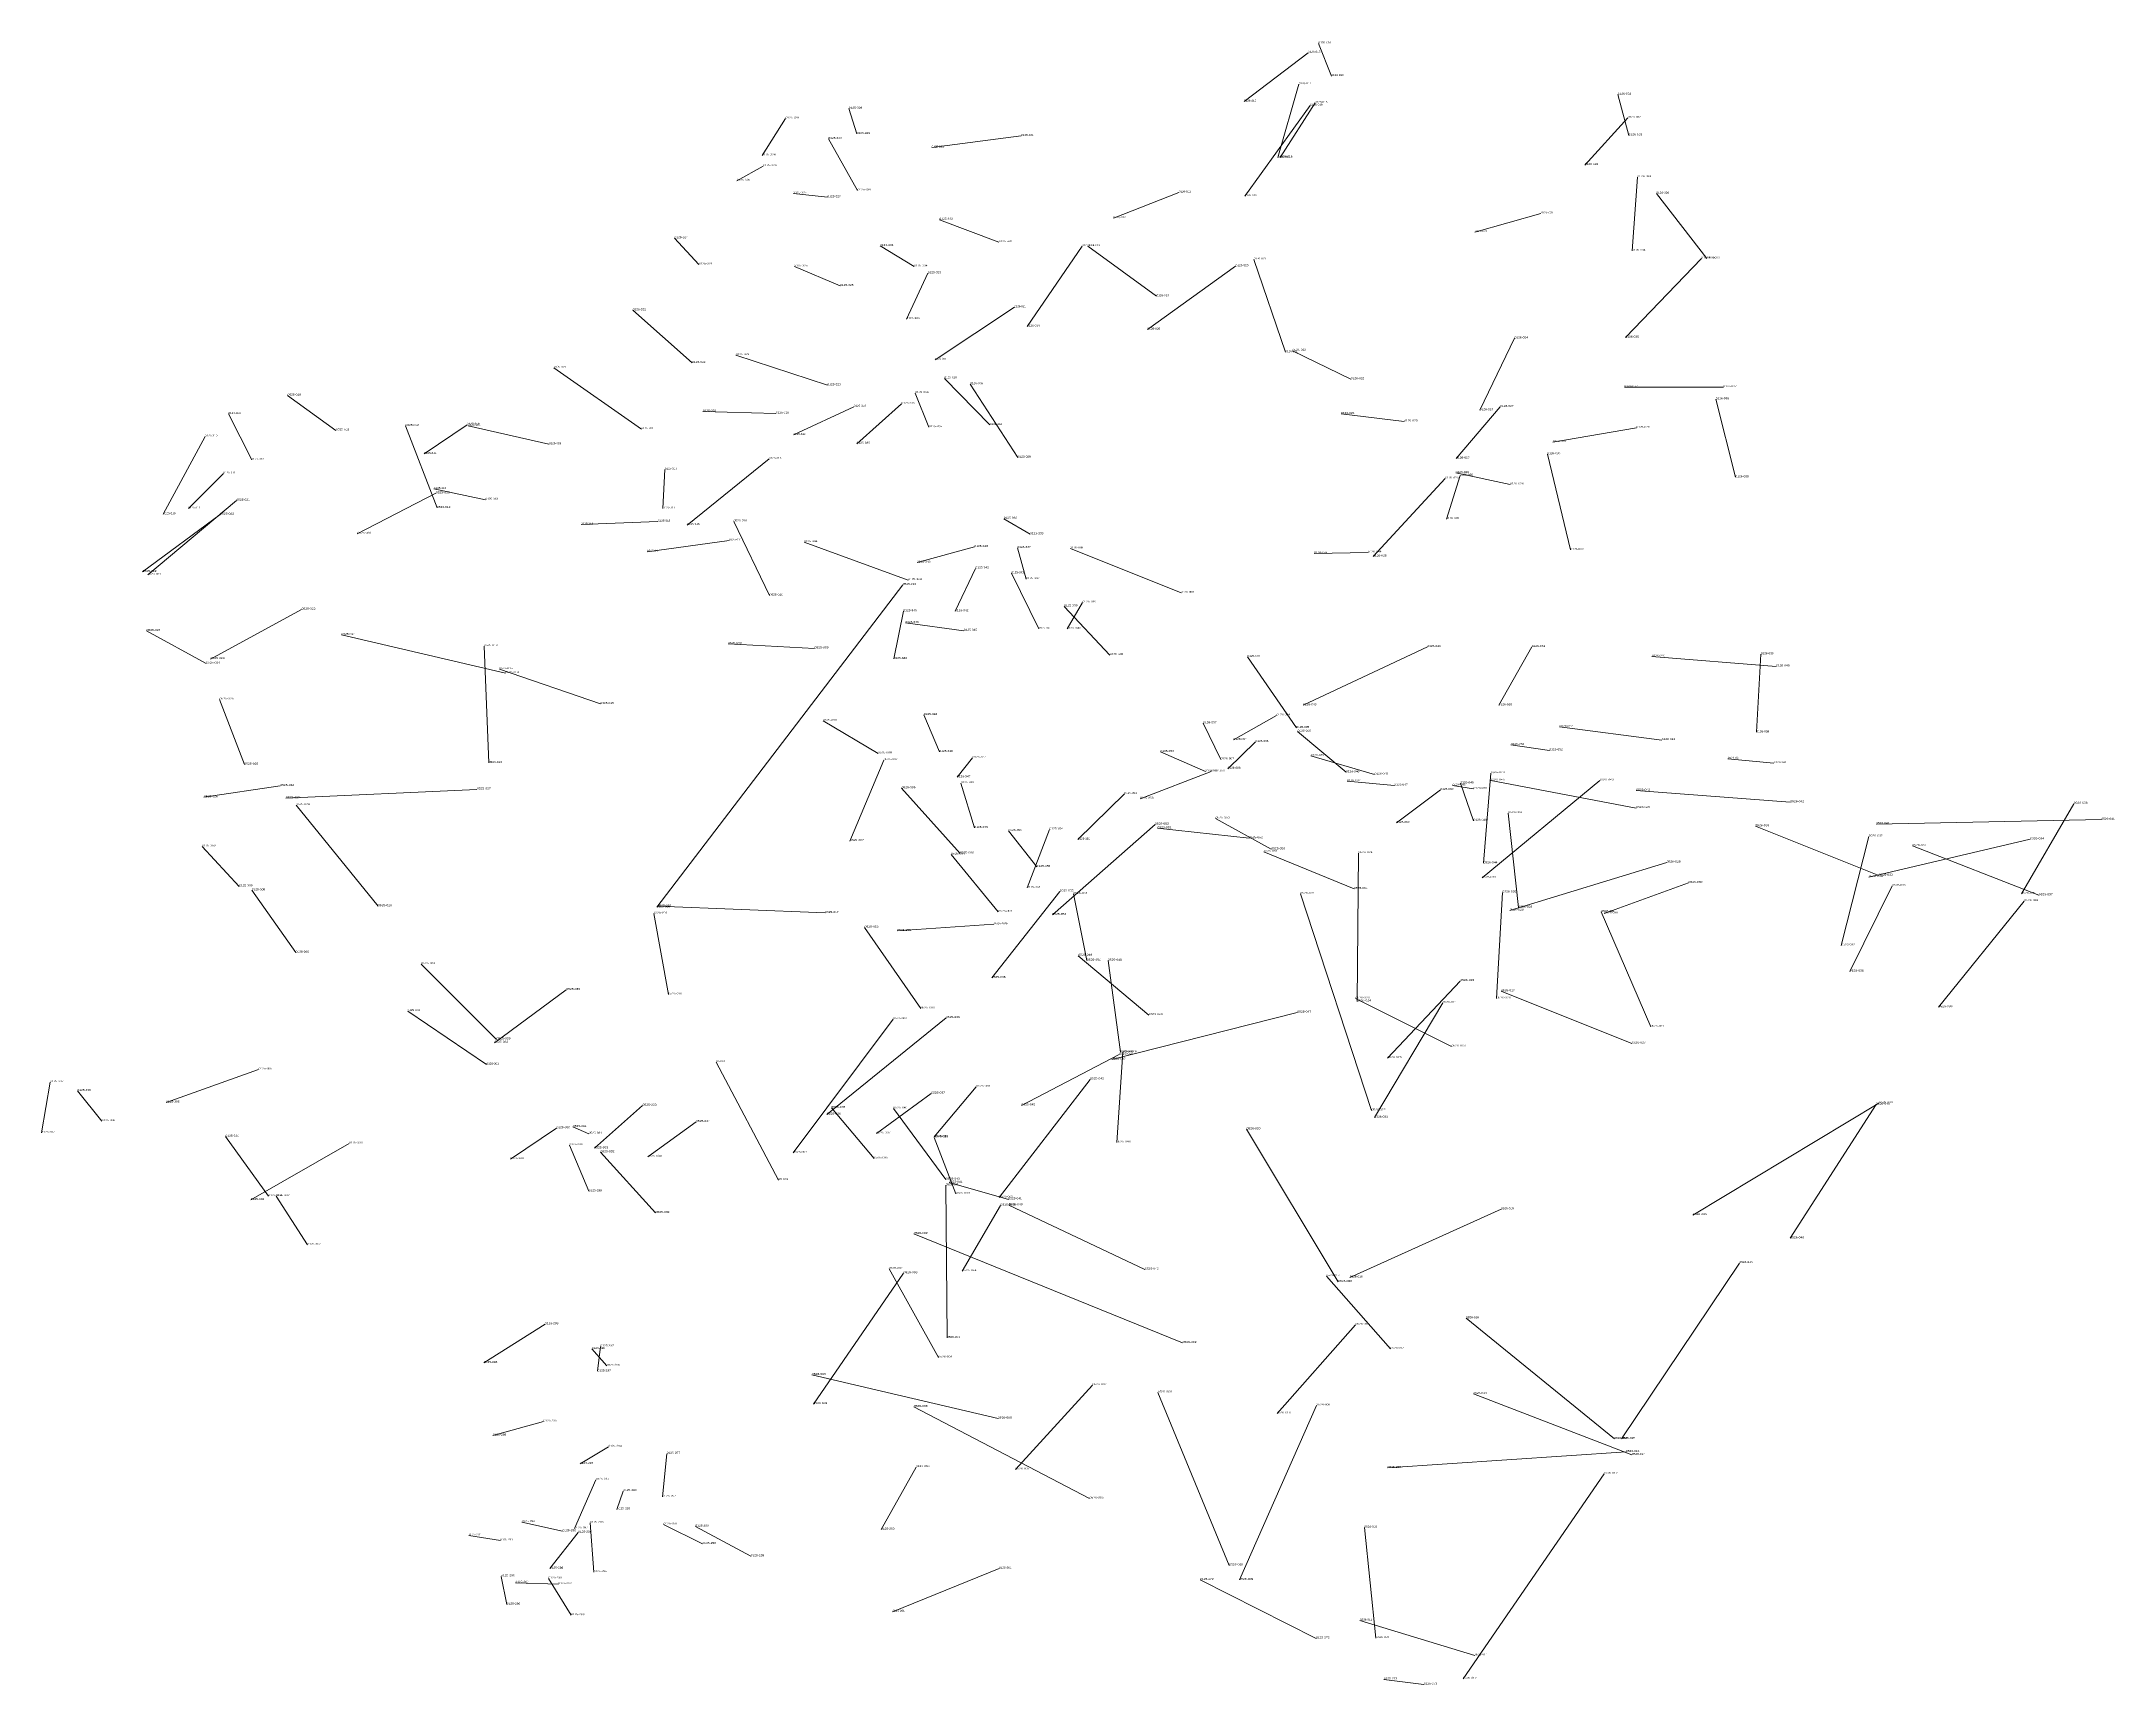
# Model space of a CAD drawing. Header units: metres. Extents: x 571156 to 607184, y 703608 to 727431.
# Drawn here: x 604987 to 607184, y 713934 to 715675 of the extents above; entities that cross this region are included whole.
import ezdxf

# ---------------------------------------------------------------- set-up
doc = ezdxf.new("R2010")
doc.units = ezdxf.units.M
doc.header["$LTSCALE"] = 0.8
doc.layers.add('60', color=7, linetype='Continuous', lineweight=13)
doc.layers.add('61', color=7, linetype='Continuous')

msp = doc.modelspace()

# ---------------------------------------------------------------- linework, layer by layer
at = {"layer": '60'}
for p, q in [((606329.6, 715662.97), (606261.69, 715611.11)), ((606340.71, 715672.85), (606354.29, 715638.27)), ((606319.72, 715629.63), (606297.49, 715551.84)), ((606337, 715609.88), (606299.96, 715551.84)), ((606669.49, 715575.4), (606657.84, 715618.5)), ((605751.15, 715554.13), (605775.92, 715593.34)), ((605851.26, 715576.83), (605843.01, 715603.67)), ((606262.41, 715510.99), (606331.92, 715606.86)), ((606622.89, 715543.94), (606668.32, 715594.04)), ((605821.33, 715571.67), (605852.3, 715516.97)), ((605930.73, 715562.38), (606025.69, 715574.77)), ((605752.18, 715542.77), (605724.32, 715527.29)), ((606678.81, 715531.13), (606672.99, 715453.07)), ((605784.18, 715513.87), (605820.3, 715509.75)), ((606123.4, 715487.64), (606192.54, 715514.8)), ((606752.21, 715444.91), (606698.62, 715513.65)), ((605938.99, 715486.01), (606001.95, 715462.27)), ((606576.29, 715492.68), (606506.38, 715472.87)), ((605684.07, 715438.53), (605658.26, 715466.4)), ((605912.16, 715436.47), (605876.03, 715458.14)), ((606090.06, 715458.01), (606032.03, 715372.81)), ((606096.23, 715458.01), (606169.08, 715404.91)), ((605785.21, 715436.47), (605833.72, 715415.83)), ((606252.82, 715436.69), (606159.35, 715369.58)), ((606272, 715443.88), (606305.55, 715345.61)), ((606746.38, 715444.91), (606665.99, 715361.03)), ((605926.61, 715429.24), (605903.9, 715380.73)), ((605676.84, 715334.29), (605613.89, 715390.02)), ((605934.49, 715337.62), (606018.45, 715393.18)), ((606313.24, 715347.18), (606375, 715316.96)), ((606511.65, 715284.11), (606548.44, 715360.32)), ((605623.17, 715264.11), (605530.29, 715329.13)), ((605723.29, 715342.55), (605820.3, 715310.55)), ((605913.19, 715302.3), (605927.64, 715266.17)), ((605944.36, 715317.87), (605992.52, 715268.48)), ((606022.15, 715233.9), (605971.53, 715311.69)), ((606769.68, 715308.6), (606664.83, 715308.6)), ((605210.34, 715231.6), (605185.57, 715280.11)), ((605299.43, 715262.76), (605248.24, 715299.66)), ((605765.6, 715280.62), (605688.2, 715282.69)), ((605784.18, 715257.92), (605848.17, 715287.85)), ((605898.74, 715290.94), (605851.26, 715248.63)), ((606431.5, 715272.29), (606364.49, 715280.17)), ((606486.58, 715232.87), (606533.18, 715287.63)), ((606761.53, 715295.78), (606782.5, 715213.06)), ((605406.59, 715180.6), (605373.25, 715267.52)), ((605393.02, 715237.79), (605438.43, 715268.75)), ((605439.46, 715267.72), (605525.13, 715248.11)), ((606589.1, 715250.35), (606677.65, 715265.49)), ((605116.42, 715173.8), (605160.8, 715256.37)), ((606583.28, 715237.53), (606607.74, 715136.17)), ((605180.41, 715217.15), (605143.26, 715179.99)), ((605645.88, 715179.99), (605647.94, 715221.28)), ((605671.68, 715162.45), (605758.38, 715232.63)), ((606490.65, 715214.81), (606476.09, 715168.79)), ((606485.99, 715217.72), (606543.66, 715205.49)), ((605405.4, 715196.08), (605322.06, 715153.22)), ((605403.34, 715200.64), (605458.04, 715189.28)), ((606474.86, 715211.85), (606398.65, 715129.07)), ((605094.65, 715112.74), (605176.8, 715173.46)), ((605194.06, 715188.34), (605100.01, 715109.76)), ((606034.98, 715152.64), (606007.11, 715169.16)), ((605640.72, 715166.06), (605559.18, 715162.97)), ((605759.01, 715087.73), (605720.91, 715166.32)), ((605716.15, 715146.07), (605629.23, 715134.17)), ((605905.96, 715104.14), (605795.53, 715144.39)), ((605976.15, 715139.23), (605915.25, 715122.71)), ((606021.56, 715138.2), (606030.85, 715105.17)), ((606077.71, 715137.6), (606195.01, 715090.68)), ((606393.08, 715133.4), (606335.99, 715132.24)), ((605977.18, 715116.52), (605955.5, 715071.11)), ((606044.26, 715052.53), (606015.37, 715111.36)), ((605639.36, 714757.34), (605900.1, 715099.05)), ((605166.68, 715020.46), (605263.12, 715072.85)), ((605900.8, 715071.11), (605890.48, 715020.54)), ((606071.1, 715076.27), (606119.61, 715024.67)), ((606090.71, 715080.4), (606074.19, 715052.53)), ((605161.92, 715015.7), (605098.81, 715050.23)), ((605479.22, 715005.58), (605305.39, 715046.06)), ((605902.87, 715058.72), (605964.79, 715050.47)), ((605456.6, 715034.16), (605461.36, 714910.33)), ((605806.64, 715031.78), (605714.96, 715036.54)), ((606317.25, 714947.45), (606265.39, 715022.77)), ((606324.34, 714971.46), (606455.99, 715033.21)), ((606531.72, 714971.46), (606566.67, 715033.21)), ((606825.61, 715012.67), (606693.96, 715023.16)), ((606809.3, 715025.49), (606804.64, 714942.77)), ((605472.67, 715009.75), (605579.82, 714972.84)), ((605176.2, 714977.6), (605202.4, 714908.55)), ((605873.91, 714920.45), (605815.57, 714954.98)), ((605938.99, 714921.97), (605922.48, 714961.19)), ((606236.99, 714914.11), (606218.47, 714952.39)), ((606296.26, 714960.72), (606250.57, 714934.79)), ((606244.4, 714904.24), (606274.03, 714932.63)), ((606318.52, 714943.5), (606369.78, 714900.39)), ((606544.54, 714929.52), (606585.31, 714923.69)), ((606704.44, 714934.61), (606596.09, 714948.6)), ((605879.86, 714913.31), (605844.14, 714827.58)), ((605974.08, 714915.78), (605957.57, 714895.14)), ((606220.75, 714901.33), (606173.27, 714921.97)), ((606332.5, 714917.87), (606400.07, 714898.06)), ((606774.35, 714914.81), (606823.28, 714910.15)), ((605240.5, 714885.92), (605159.54, 714874.02)), ((605898.91, 714883.54), (605960.82, 714814.49)), ((605961.7, 714888.95), (605976.15, 714841.47)), ((606226.94, 714901.33), (606151.6, 714872.43)), ((606421.04, 714886.41), (606370.94, 714891.07)), ((606482.79, 714886.41), (606504.93, 714882.92)), ((606490.94, 714888.74), (606504.93, 714849.13)), ((606638.75, 714891.82), (606513.98, 714788.61)), ((606523.23, 714899.52), (606515.53, 714804.02)), ((606523.23, 714891.82), (606677.26, 714862.55)), ((605246.45, 714872.83), (605448.86, 714882.35)), ((605257.17, 714865.68), (605344.08, 714758.53)), ((606085.55, 714829.09), (606135.09, 714877.59)), ((606469.97, 714881.75), (606423.37, 714846.8)), ((606840.54, 714868.71), (606677.26, 714881.04)), ((607085.46, 714771.67), (607140.92, 714867.17)), ((606031.88, 714778), (606055.62, 714839.92)), ((606167.39, 714845.02), (606058.61, 714749.34)), ((606170.02, 714841.09), (606267.01, 714830.6)), ((606290.6, 714818.81), (606231.62, 714851.57)), ((606552.49, 714757.04), (606541.71, 714857.16)), ((606934.51, 714790.92), (606803.57, 714843.3)), ((607170.18, 714850.23), (606931.42, 714845.61)), ((605157.7, 714821.86), (605196.92, 714779.55)), ((606012.27, 714838.38), (606042.2, 714800.19)), ((606894.46, 714716.99), (606923.72, 714832.51)), ((606923.72, 714789.38), (607094.7, 714829.43)), ((607103.95, 714770.13), (606969.93, 714822.5)), ((606001.3, 714752.58), (605951.3, 714813.3)), ((606282.73, 714816.19), (606378.41, 714776.87)), ((606381.51, 714657.68), (606383.05, 714814.8)), ((606543.25, 714753.95), (606709.61, 714804.79)), ((605256.78, 714709.36), (605210.34, 714775.42)), ((606066.47, 714774.24), (605994.39, 714682.5)), ((606643.38, 714750.87), (606732.72, 714783.22)), ((606948.37, 714780.14), (606903.7, 714689.26)), ((605640.55, 714758.53), (605817.95, 714751.38)), ((606080.89, 714771.62), (606095.31, 714700.85)), ((606396.92, 714542.15), (606321.44, 714771.67)), ((606529.39, 714660.76), (606535.55, 714773.21)), ((606640.29, 714752.41), (606692.67, 714630.73)), ((607088.54, 714763.97), (606997.66, 714651.52)), ((605636.38, 714750.79), (605651.86, 714665.06)), ((605919.15, 714650.18), (605859.62, 714735.91)), ((605996.54, 714739.48), (605894.15, 714732.33)), ((605469.69, 714617.44), (605389.92, 714697.21)), ((606160.84, 714643.18), (606086.13, 714706.09)), ((606130.7, 714603.86), (606117.59, 714700.85)), ((605467.31, 714613.87), (605543.51, 714669.83)), ((606413.86, 714597.61), (606490.88, 714679.25)), ((606534.01, 714668.46), (606672.64, 714613.01)), ((605459.07, 714590.67), (605375.47, 714647.44)), ((606121.52, 714595.99), (606318.12, 714645.8)), ((606379.97, 714660.76), (606481.64, 714609.93)), ((606400, 714534.45), (606472.39, 714656.14)), ((605784.02, 714497.19), (605889.98, 714638.87)), ((605819.73, 714537.67), (605945.94, 714640.06)), ((606129.39, 714601.24), (606025.84, 714547.5)), ((606133.32, 714603.86), (606126.76, 714508.18)), ((605119.52, 714550.42), (605217.57, 714585.51)), ((605768.48, 714468.36), (605702.36, 714593.34)), ((604987.41, 714518.43), (604996.7, 714572.1)), ((605051.4, 714530.81), (605025.6, 714562.81)), ((605872.42, 714517.73), (605930.16, 714559.99)), ((605933.44, 714514.08), (605978, 714567.16)), ((606002.25, 714449.85), (606098.58, 714575.02)), ((605573.28, 714501.95), (605624.47, 714547.19)), ((605824.5, 714544.81), (605869.74, 714491.23)), ((605945.89, 714468.86), (605890.19, 714544.22)), ((606934.51, 714549.86), (606737.34, 714431.25)), ((606931.42, 714548.32), (606840.54, 714406.6)), ((605227.89, 714451.34), (605182.47, 714514.3)), ((605533.27, 714523.27), (605484.34, 714490.52)), ((605550.65, 714524.57), (605567.32, 714517.43)), ((605629.83, 714493.02), (605681.03, 714529.93)), ((605933.44, 714513.42), (605956.38, 714453.79)), ((606361.49, 714360.39), (606264.44, 714522.13)), ((605209.31, 714447.22), (605313.55, 714507.08)), ((605547.08, 714505.32), (605567.59, 714456.39)), ((605579.82, 714497.78), (605638.16, 714433.49)), ((605236.14, 714451.34), (605269.17, 714399.74)), ((605945.59, 714462.82), (605947.13, 714301.09)), ((605949.17, 714465.58), (606012.08, 714447.89)), ((606003.56, 714441.33), (605962.93, 714371.87)), ((606012.41, 714441.66), (606156.58, 714373.51)), ((606373.81, 714365.01), (606534.01, 714437.41)), ((605911.7, 714411.22), (606196.67, 714295.69)), ((606661.86, 714194.03), (606786.63, 714380.41)), ((605900.92, 714369.63), (605805.41, 714231)), ((605885.51, 714374.25), (605937.89, 714280.29)), ((606416.94, 714289.53), (606349.17, 714366.55)), ((605521.04, 714315.54), (605456.33, 714274.5)), ((606379.97, 714314.95), (606296.79, 714220.99)), ((606654.16, 714194.03), (606497.04, 714321.88)), ((605579.82, 714292.06), (605576.67, 714265.63)), ((605586.53, 714271.55), (605570.75, 714289.3)), ((605803.87, 714261.81), (606001.04, 714215.6)), ((606019.53, 714161.68), (606101.17, 714251.02)), ((605911.7, 714227.92), (606098.08, 714130.87)), ((606245.96, 714060.02), (606170.48, 714243.32)), ((606256.74, 714044.61), (606338.38, 714229.46)), ((606672.64, 714177.09), (606504.74, 714241.78)), ((605519.46, 714212.56), (605465.8, 714197.57)), ((605588.11, 714185.73), (605558.12, 714167.58)), ((605645.63, 714132.69), (605649.98, 714178.35)), ((605877.18, 714097.9), (605914.14, 714164.21)), ((606666.48, 714180.17), (606413.86, 714163.22)), ((605552.38, 714099.18), (605574.81, 714150.75)), ((605597.23, 714119.36), (605603.96, 714138.79)), ((606493.96, 713939.87), (606643.38, 714157.06)), ((605539.68, 714096.19), (605496.32, 714105.9)), ((605556.12, 714094.69), (605526.22, 714056.57)), ((605568.83, 714105.16), (605572.57, 714052.83)), ((605646.72, 714103.34), (605688.03, 714082.68)), ((605680.42, 714101.16), (605739.12, 714069.64)), ((606401.54, 713983), (606389.21, 714100.07)), ((605473.9, 714086.47), (605440.27, 714091.7)), ((605889.14, 714010.94), (606002.2, 714056.59)), ((605474.65, 714048.35), (605480.63, 714018.45)), ((605489.6, 714041.62), (605535.19, 714040.13)), ((605524.73, 714046.11), (605548.65, 714007.24)), ((606338.1, 713982.67), (606215.26, 714044.64)), ((606384.59, 714001.48), (606506.28, 713964.52)), ((606409.85, 713939.19), (606452.24, 713933.75))]:
    msp.add_line(p, q, dxfattribs=at)

# ---------------------------------------------------------------- texts
for s, width, p in [('0126-016', 1.15, (606354.29, 715638.27)), ('0126-015', 1.15, (606261.69, 715611.11)), ('0126-019', 1.15, (606331.92, 715606.86)), ('0126-033', 1.25, (606657.84, 715618.5)), ('0125-328', 1.25, (605775.92, 715593.34)), ('0125-329', 1.25, (605843.01, 715603.67)), ('0126-032', 1.25, (606668.32, 715594.04)), ('0125-331', 1.15, (606025.69, 715574.77)), ('0126-017', 1.15, (606297.49, 715551.84)), ('0126-018', 1.15, (606299.96, 715551.84)), ('0125-326', 1.25, (605724.32, 715527.29)), ('0125-327', 1.25, (605820.3, 715509.75)), ('0125-330', 1.25, (605852.3, 715516.97)), ('0126-012', 1.15, (606192.54, 715514.8)), ('0126-036', 1.2, (606698.62, 715513.65)), ('0125-324', 1.25, (605658.26, 715466.4)), ('0125-334', 1.25, (605876.03, 715458.14)), ('0125-332', 1.25, (606001.95, 715462.27)), ('0126-031', 1.15, (606506.38, 715472.87)), ('0126-034', 1.25, (606672.99, 715453.07)), ('0125-325', 1.25, (605833.72, 715415.83)), ('0125-322', 1.25, (605613.89, 715390.02)), ('0126-011', 1.05, (606018.45, 715393.18)), ('0126-013', 1.15, (606169.08, 715404.91)), ('0125-333', 1.25, (605903.9, 715380.73)), ('0126-014', 1.15, (606032.03, 715372.81)), ('0126-020', 1.2, (606159.35, 715369.58)), ('0126-021', 1.15, (606305.55, 715345.61)), ('0126-024', 1.25, (606548.44, 715360.32)), ('0126-035', 1.25, (606665.99, 715361.03)), ('0125-321', 1.15, (605530.29, 715329.13)), ('0525-019', 1.25, (605248.24, 715299.66)), ('0125-323', 1.25, (605820.3, 715310.55)), ('0126-009', 1.2, (605971.53, 715311.69)), ('0126-022', 1.25, (606375, 715316.96)), ('0126-037', 1.25, (606664.83, 715308.6)), ('0125-312', 1.15, (605185.57, 715280.11)), ('0125-320', 1.25, (605688.2, 715282.69)), ('0125-319', 1.15, (605848.17, 715287.85)), ('0126-023', 1.25, (606364.49, 715280.17)), ('0126-027', 1.25, (606533.18, 715287.63)), ('0125-310', 1.15, (605160.8, 715256.37)), ('0525-012', 1.25, (605373.25, 715267.52)), ('0125-314', 1.15, (605438.43, 715268.75)), ('0125-336', 1.25, (605927.64, 715266.17)), ('0126-010', 1.15, (605992.52, 715268.48)), ('0126-029', 1.2, (606677.65, 715265.49)), ('0125-315', 1.15, (605525.13, 715248.11)), ('0125-335', 1.25, (605851.26, 715248.63)), ('0125-317', 1.15, (605647.94, 715221.28)), ('0125-316', 1.15, (605758.38, 715232.63)), ('0126-038', 1.25, (606782.5, 715213.06)), ('0125-313', 1.15, (605458.04, 715189.28)), ('0126-028', 1.25, (606543.66, 715205.49)), ('0125-311', 1.1, (605143.26, 715179.99)), ('0525-022', 1.3, (605176.8, 715173.46)), ('0125-338', 1.25, (606007.11, 715169.16)), ('0126-026', 1.2, (606476.09, 715168.79)), ('0525-020', 1.3, (605322.06, 715153.22)), ('0125-318', 1.15, (605559.18, 715162.97)), ('0525-010', 1.25, (605720.91, 715166.32)), ('0525-011', 1.15, (605629.23, 715134.17)), ('0125-344', 1.25, (605795.53, 715144.39)), ('0126-044', 1.25, (606335.99, 715132.24)), ('0126-025', 1.25, (606398.65, 715129.07)), ('0126-030', 1.2, (606607.74, 715136.17)), ('0525-021', 1.25, (605100.01, 715109.76)), ('0125-343', 1.25, (605915.25, 715122.71)), ('0125-341', 1.15, (606015.37, 715111.36)), ('0125-337', 1.25, (606030.85, 715105.17)), ('0525-018', 1.25, (605900.1, 715099.05)), ('0126-008', 1.2, (606195.01, 715090.68)), ('0525-023', 1.3, (605263.12, 715072.85)), ('0125-342', 1.25, (605955.5, 715071.11)), ('0525-024', 1.3, (605098.81, 715050.23)), ('0525-014', 1.25, (605305.39, 715046.06)), ('0525-009', 1.3, (605714.96, 715036.54)), ('0125-345', 1.25, (605964.79, 715050.47)), ('0125-340', 1.25, (606074.19, 715052.53)), ('0125-346', 1.25, (605890.48, 715020.54)), ('0125-339', 1.25, (606119.61, 715024.67)), ('0126-005', 1.2, (606265.39, 715022.77)), ('0126-043', 1.25, (606455.99, 715033.21)), ('0126-053', 1.25, (606566.67, 715033.21)), ('0126-040', 1.25, (606693.96, 715023.16)), ('0525-015', 1.25, (605579.82, 714972.84)), ('0525-008', 1.3, (605815.57, 714954.98)), ('0125-348', 1.25, (605922.48, 714961.19)), ('0126-007', 1.25, (606218.47, 714952.39)), ('0126-042', 1.25, (606596.09, 714948.6)), ('0126-004', 1.25, (606250.57, 714934.79)), ('0126-006', 1.2, (606274.03, 714932.63)), ('0126-039', 1.2, (606804.64, 714942.77)), ('0525-025', 1.3, (605202.4, 714908.55)), ('0525-013', 1.25, (605461.36, 714910.33)), ('0125-352', 1.25, (606173.27, 714921.97)), ('0126-052', 1.25, (606585.31, 714923.69)), ('0126-041', 1.15, (606823.28, 714910.15)), ('0525-027', 1.3, (605448.86, 714882.35)), ('0125-347', 1.25, (605957.57, 714895.14)), ('0126-046', 1.25, (606369.78, 714900.39)), ('0126-047', 1.25, (606370.94, 714891.07)), ('0126-045', 1.25, (606400.07, 714898.06)), ('0126-048', 1.25, (606504.93, 714882.92)), ('0525-026', 1.3, (605159.54, 714874.02)), ('0125-351', 1.15, (606135.09, 714877.59)), ('0125-353', 1.25, (606151.6, 714872.43)), ('0526-042', 1.3, (606677.26, 714881.04)), ('0526-045', 1.3, (606677.26, 714862.55)), ('0526-036', 1.3, (607140.92, 714867.17)), ('0125-349', 1.25, (605976.15, 714841.47)), ('0125-354', 1.25, (606055.62, 714839.92)), ('0525-050', 1.3, (606231.62, 714851.57)), ('0126-050', 1.2, (606423.37, 714846.8)), ('0126-049', 1.25, (606504.93, 714849.13)), ('0526-028', 1.3, (606541.71, 714857.16)), ('0526-033', 1.3, (606803.57, 714843.3)), ('0526-041', 1.25, (606931.42, 714845.61)), ('0525-007', 1.3, (605844.14, 714827.58)), ('0525-052', 1.3, (606267.01, 714830.6)), ('0526-032', 1.3, (606923.72, 714832.51)), ('0526-037', 1.3, (606969.93, 714822.5)), ('0526-034', 1.3, (607094.7, 714829.43)), ('0525-004', 1.3, (605951.3, 714813.3)), ('0525-006', 1.3, (605960.82, 714814.49)), ('0125-350', 1.25, (606042.2, 714800.19)), ('0526-024', 1.3, (606383.05, 714814.8)), ('0526-044', 1.3, (606515.53, 714804.02)), ('0526-029', 1.3, (606709.61, 714804.79)), ('0125-309', 1.25, (605196.92, 714779.55)), ('0125-308', 1.25, (605210.34, 714775.42)), ('0526-022', 1.3, (606321.44, 714771.67)), ('0525-051', 1.25, (606378.41, 714776.87)), ('0526-043', 1.3, (606513.98, 714788.61)), ('0526-026', 1.3, (606535.55, 714773.21)), ('0526-030', 1.3, (606732.72, 714783.22)), ('0525-028', 1.3, (605344.08, 714758.53)), ('0525-017', 1.25, (605817.95, 714751.38)), ('0525-003', 1.3, (605859.62, 714735.91)), ('0525-005', 1.3, (605894.15, 714732.33)), ('0525-053', 1.3, (606058.61, 714749.34)), ('0525-049', 1.3, (606086.13, 714706.09)), ('0525-029', 1.3, (605389.92, 714697.21)), ('0525-054', 1.3, (606095.31, 714700.85)), ('0525-048', 1.3, (606117.59, 714700.85)), ('0526-035', 1.3, (606903.7, 714689.26)), ('0525-030', 1.3, (605543.51, 714669.83)), ('0525-016', 1.25, (605651.86, 714665.06)), ('0525-055', 1.3, (605994.39, 714682.5)), ('0526-025', 1.3, (606490.88, 714679.25)), ('0125-301', 1.15, (605375.47, 714647.44)), ('0525-036', 1.3, (605945.94, 714640.06)), ('0525-047', 1.3, (606318.12, 714645.8)), ('0526-021', 1.25, (606472.39, 714656.14)), ('0526-038', 1.3, (606997.66, 714651.52)), ('0525-002', 1.3, (605889.98, 714638.87)), ('0526-031', 1.25, (606692.67, 714630.73)), ('0526-023', 1.3, (606481.64, 714609.93)), ('0526-027', 1.3, (606672.64, 714613.01)), ('0125-305', 1.25, (605217.57, 714585.51)), ('05-001', 1.2, (605702.36, 714593.34)), ('0525-042', 1.3, (606098.58, 714575.02)), ('0125-307', 1.25, (604996.7, 714572.1)), ('0125-306', 1.25, (605025.6, 714562.81)), ('0525-037', 1.3, (605930.16, 714559.99)), ('0525-038', 1.3, (605978, 714567.16)), ('0525-033', 1.3, (605624.47, 714547.19)), ('0525-034', 1.3, (605681.03, 714529.93)), ('0525-040', 1.3, (605890.19, 714544.22)), ('0525-045', 1.3, (606025.84, 714547.5)), ('0125-304', 1.25, (605182.47, 714514.3)), ('0525-031', 1.25, (605567.32, 714517.43)), ('0525-046', 1.3, (606126.76, 714508.18)), ('0526-020', 1.3, (606264.44, 714522.13)), ('0125-303', 1.25, (605313.55, 714507.08)), ('0125-300', 1.25, (605484.34, 714490.52)), ('0525-035', 1.3, (605869.74, 714491.23)), ('0125-299', 1.2, (605567.59, 714456.39)), ('0525-039', 1.3, (605956.38, 714453.79)), ('0525-041', 1.25, (606012.08, 714447.89)), ('0525-032', 1.3, (605638.16, 714433.49)), ('0526-019', 1.2, (606534.01, 714437.41)), ('0526-039', 1.3, (606737.34, 714431.25)), ('0125-302', 1.25, (605269.17, 714399.74)), ('0526-040', 1.3, (606840.54, 714406.6)), ('0526-015', 1.25, (606786.63, 714380.41)), ('0525-044', 1.35, (605962.93, 714371.87)), ('0525-043', 1.3, (606156.58, 714373.51)), ('0526-017', 1.25, (606349.17, 714366.55)), ('0526-016', 1.2, (606497.04, 714321.88)), ('0125-296', 1.2, (605570.75, 714289.3)), ('0526-001', 1.2, (605947.13, 714301.09)), ('0526-002', 1.3, (606196.67, 714295.69)), ('0125-298', 1.25, (605456.33, 714274.5)), ('0526-004', 1.3, (605937.89, 714280.29)), ('0125-297', 1.25, (605576.67, 714265.63)), ('0526-007', 1.3, (606101.17, 714251.02)), ('0526-003', 1.3, (605805.41, 714231)), ('0526-008', 1.3, (606170.48, 714243.32)), ('0526-009', 1.3, (606338.38, 714229.46)), ('0526-014', 1.25, (606504.74, 714241.78)), ('0526-005', 1.3, (606001.04, 714215.6)), ('0526-018', 1.25, (606296.79, 714220.99)), ('0125-295', 1.25, (605465.8, 714197.57)), ('0125-294', 1.25, (605558.12, 714167.58)), ('0125-257', 1.25, (605649.98, 714178.35)), ('0125-260', 1.25, (605914.14, 714164.21)), ('0526-013', 1.25, (606413.86, 714163.22)), ('0526-012', 1.25, (606643.38, 714157.06)), ('0125-287', 1.25, (605574.81, 714150.75)), ('0125-293', 1.25, (605603.96, 714138.79)), ('0526-006', 1.3, (606098.08, 714130.87)), ('0125-291', 1.15, (605440.27, 714091.7)), ('0125-288', 1.25, (605496.32, 714105.9)), ('0526-010', 1.2, (606389.21, 714100.07)), ('0125-258', 1.25, (605688.03, 714082.68)), ('0125-259', 1.25, (605739.12, 714069.64)), ('0125-286', 1.25, (605526.22, 714056.57)), ('0125-285', 1.25, (605572.57, 714052.83)), ('0125-261', 1.15, (606002.2, 714056.59)), ('0125-292', 1.25, (605535.19, 714040.13)), ('0125-272', 1.25, (606215.26, 714044.64)), ('0125-290', 1.25, (605480.63, 714018.45)), ('0125-289', 1.25, (605548.65, 714007.24)), ('0526-011', 1.15, (606506.28, 713964.52)), ('0125-273', 1.25, (606452.24, 713933.75))]:
    msp.add_text(s, height=2, dxfattribs=dict(at, width=width)).set_placement(p)
at = {"layer": '61'}
for s, width, p in [('0126-016', 1.15, (606340.71, 715672.85)), ('0126-015', 1.15, (606329.6, 715662.97)), ('0126-017', 1.15, (606319.72, 715629.63)), ('0126-018', 1.15, (606337, 715609.88)), ('0125-330', 1.25, (605821.33, 715571.67)), ('0125-329', 1.25, (605851.26, 715576.83)), ('0126-033', 1.25, (606669.49, 715575.4)), ('0125-328', 1.25, (605751.15, 715554.13)), ('0125-326', 1.25, (605752.18, 715542.77)), ('0125-331', 1.15, (605930.73, 715562.38)), ('0126-032', 1.25, (606622.89, 715543.94)), ('0126-034', 1.25, (606678.81, 715531.13)), ('0125-327', 1.25, (605784.18, 715513.87)), ('0126-019', 1.15, (606262.41, 715510.99)), ('0125-332', 1.25, (605938.99, 715486.01)), ('0126-012', 1.15, (606123.4, 715487.64)), ('0126-031', 1.15, (606576.29, 715492.68)), ('0126-014', 1.15, (606090.06, 715458.01)), ('0126-013', 1.15, (606096.23, 715458.01)), ('0125-324', 1.25, (605684.07, 715438.53)), ('0125-325', 1.25, (605785.21, 715436.47)), ('0125-334', 1.25, (605912.16, 715436.47)), ('0126-020', 1.2, (606252.82, 715436.69)), ('0126-021', 1.15, (606272, 715443.88)), ('0126-035', 1.25, (606746.38, 715444.91)), ('0126-036', 1.2, (606752.21, 715444.91)), ('0125-333', 1.25, (605926.61, 715429.24)), ('0126-022', 1.25, (606313.24, 715347.18)), ('0125-322', 1.25, (605676.84, 715334.29)), ('0125-323', 1.25, (605723.29, 715342.55)), ('0126-011', 1.05, (605934.49, 715337.62)), ('0125-336', 1.25, (605913.19, 715302.3)), ('0126-010', 1.15, (605944.36, 715317.87)), ('0126-037', 1.25, (606769.68, 715308.6)), ('0125-320', 1.25, (605765.6, 715280.62)), ('0125-335', 1.25, (605898.74, 715290.94)), ('0126-024', 1.25, (606511.65, 715284.11)), ('0126-038', 1.25, (606761.53, 715295.78)), ('0525-019', 1.25, (605299.43, 715262.76)), ('0125-315', 1.15, (605439.46, 715267.72)), ('0125-321', 1.15, (605623.17, 715264.11)), ('0125-319', 1.15, (605784.18, 715257.92)), ('0126-023', 1.25, (606431.5, 715272.29)), ('0125-314', 1.15, (605393.02, 715237.79)), ('0126-009', 1.2, (606022.15, 715233.9)), ('0126-030', 1.2, (606583.28, 715237.53)), ('0126-029', 1.2, (606589.1, 715250.35)), ('0125-311', 1.1, (605180.41, 715217.15)), ('0125-312', 1.15, (605210.34, 715231.6)), ('0126-025', 1.25, (606474.86, 715211.85)), ('0126-028', 1.25, (606485.99, 715217.72)), ('0126-027', 1.25, (606486.58, 715232.87)), ('0126-026', 1.2, (606490.65, 715214.81)), ('0125-313', 1.15, (605403.34, 715200.64)), ('0525-020', 1.3, (605405.4, 715196.08)), ('0125-310', 1.15, (605116.42, 715173.8)), ('0525-021', 1.25, (605194.06, 715188.34)), ('0525-012', 1.25, (605406.59, 715180.6)), ('0125-317', 1.15, (605645.88, 715179.99)), ('0125-318', 1.15, (605640.72, 715166.06)), ('0125-316', 1.15, (605671.68, 715162.45)), ('0525-011', 1.15, (605716.15, 715146.07)), ('0125-338', 1.25, (606034.98, 715152.64)), ('0125-343', 1.25, (605976.15, 715139.23)), ('0125-337', 1.25, (606021.56, 715138.2)), ('0126-008', 1.2, (606077.71, 715137.6)), ('0126-044', 1.25, (606393.08, 715133.4)), ('0525-022', 1.3, (605094.65, 715112.74)), ('0125-344', 1.25, (605905.96, 715104.14)), ('0125-342', 1.25, (605977.18, 715116.52)), ('0525-010', 1.25, (605759.01, 715087.73)), ('0125-340', 1.25, (606090.71, 715080.4)), ('0125-346', 1.25, (605900.8, 715071.11)), ('0125-345', 1.25, (605902.87, 715058.72)), ('0125-339', 1.25, (606071.1, 715076.27)), ('0125-341', 1.15, (606044.26, 715052.53)), ('0525-024', 1.3, (605161.92, 715015.7)), ('0525-023', 1.3, (605166.68, 715020.46)), ('0525-013', 1.25, (605456.6, 715034.16)), ('0525-009', 1.3, (605806.64, 715031.78)), ('0126-039', 1.2, (606809.3, 715025.49)), ('0525-015', 1.25, (605472.67, 715009.75)), ('0525-014', 1.25, (605479.22, 715005.58)), ('0126-040', 1.25, (606825.61, 715012.67)), ('0525-025', 1.3, (605176.2, 714977.6)), ('0126-043', 1.25, (606324.34, 714971.46)), ('0126-053', 1.25, (606531.72, 714971.46)), ('0126-004', 1.25, (606296.26, 714960.72)), ('0126-005', 1.2, (606317.25, 714947.45)), ('0126-046', 1.25, (606318.52, 714943.5)), ('0126-052', 1.25, (606544.54, 714929.52)), ('0126-042', 1.25, (606704.44, 714934.61)), ('0525-008', 1.3, (605873.91, 714920.45)), ('0525-007', 1.3, (605879.86, 714913.31)), ('0125-348', 1.25, (605938.99, 714921.97)), ('0125-347', 1.25, (605974.08, 714915.78)), ('0126-007', 1.25, (606236.99, 714914.11)), ('0126-006', 1.2, (606244.4, 714904.24)), ('0126-045', 1.25, (606332.5, 714917.87)), ('0126-041', 1.15, (606774.35, 714914.81)), ('0525-026', 1.3, (605240.5, 714885.92)), ('0525-006', 1.3, (605898.91, 714883.54)), ('0125-349', 1.25, (605961.7, 714888.95)), ('0125-352', 1.25, (606220.75, 714901.33)), ('0125-353', 1.25, (606226.94, 714901.33)), ('0126-047', 1.25, (606421.04, 714886.41)), ('0126-050', 1.2, (606469.97, 714881.75)), ('0126-048', 1.25, (606482.79, 714886.41)), ('0126-049', 1.25, (606490.94, 714888.74)), ('0526-044', 1.3, (606523.23, 714899.52)), ('0526-045', 1.3, (606523.23, 714891.82)), ('0526-043', 1.3, (606638.75, 714891.82)), ('0525-027', 1.3, (605246.45, 714872.83)), ('0525-028', 1.3, (605257.17, 714865.68)), ('0526-042', 1.3, (606840.54, 714868.71)), ('0125-350', 1.25, (606012.27, 714838.38)), ('0525-053', 1.3, (606167.39, 714845.02)), ('0525-052', 1.3, (606170.02, 714841.09)), ('0526-041', 1.25, (607170.18, 714850.23)), ('0125-309', 1.25, (605157.7, 714821.86)), ('0125-351', 1.15, (606085.55, 714829.09)), ('0525-051', 1.25, (606282.73, 714816.19)), ('0525-050', 1.3, (606290.6, 714818.81)), ('0125-354', 1.25, (606031.88, 714778)), ('0525-055', 1.3, (606066.47, 714774.24)), ('0525-054', 1.3, (606080.89, 714771.62)), ('0526-034', 1.3, (606923.72, 714789.38)), ('0526-033', 1.3, (606934.51, 714790.92)), ('0526-035', 1.3, (606948.37, 714780.14)), ('0526-036', 1.3, (607085.46, 714771.67)), ('0525-016', 1.25, (605636.38, 714750.79)), ('0525-018', 1.25, (605639.36, 714757.34)), ('0525-017', 1.25, (605640.55, 714758.53)), ('0525-004', 1.3, (606001.3, 714752.58)), ('0526-029', 1.3, (606543.25, 714753.95)), ('0526-028', 1.3, (606552.49, 714757.04)), ('0526-031', 1.25, (606640.29, 714752.41)), ('0526-030', 1.3, (606643.38, 714750.87)), ('0526-038', 1.3, (607088.54, 714763.97)), ('0526-037', 1.3, (607103.95, 714770.13)), ('0525-005', 1.3, (605996.54, 714739.48)), ('0125-308', 1.25, (605256.78, 714709.36)), ('0526-032', 1.3, (606894.46, 714716.99)), ('0526-027', 1.3, (606534.01, 714668.46)), ('0525-003', 1.3, (605919.15, 714650.18)), ('0525-049', 1.3, (606160.84, 714643.18)), ('0526-023', 1.3, (606379.97, 714660.76)), ('0526-024', 1.3, (606381.51, 714657.68)), ('0526-026', 1.3, (606529.39, 714660.76)), ('0525-030', 1.3, (605467.31, 714613.87)), ('0525-029', 1.3, (605469.69, 714617.44)), ('0525-047', 1.3, (606121.52, 714595.99)), ('0525-045', 1.3, (606129.39, 714601.24)), ('0525-048', 1.3, (606130.7, 714603.86)), ('0525-046', 1.3, (606133.32, 714603.86)), ('0526-025', 1.3, (606413.86, 714597.61)), ('0125-301', 1.15, (605459.07, 714590.67)), ('0125-306', 1.25, (605051.4, 714530.81)), ('0125-305', 1.25, (605119.52, 714550.42)), ('0525-036', 1.3, (605819.73, 714537.67)), ('0525-035', 1.3, (605824.5, 714544.81)), ('0526-022', 1.3, (606396.92, 714542.15)), ('0526-021', 1.25, (606400, 714534.45)), ('0526-040', 1.3, (606931.42, 714548.32)), ('0526-039', 1.3, (606934.51, 714549.86)), ('0125-307', 1.25, (604987.41, 714518.43)), ('0125-300', 1.25, (605533.27, 714523.27)), ('0525-031', 1.25, (605550.65, 714524.57)), ('0525-037', 1.3, (605872.42, 714517.73)), ('0525-038', 1.3, (605933.44, 714514.08)), ('0525-039', 1.3, (605933.44, 714513.42)), ('0125-299', 1.2, (605547.08, 714505.32)), ('0525-033', 1.3, (605573.28, 714501.95)), ('0525-032', 1.3, (605579.82, 714497.78)), ('0525-034', 1.3, (605629.83, 714493.02)), ('0525-002', 1.3, (605784.02, 714497.19)), ('05-001', 1.2, (605768.48, 714468.36)), ('0525-040', 1.3, (605945.89, 714468.86)), ('0525-041', 1.25, (605949.17, 714465.58)), ('0125-303', 1.25, (605209.31, 714447.22)), ('0125-304', 1.25, (605227.89, 714451.34)), ('0125-302', 1.25, (605236.14, 714451.34)), ('0526-001', 1.2, (605945.59, 714462.82)), ('0525-042', 1.3, (606002.25, 714449.85)), ('0525-044', 1.35, (606003.56, 714441.33)), ('0525-043', 1.3, (606012.41, 714441.66)), ('0526-002', 1.3, (605911.7, 714411.22)), ('0526-004', 1.3, (605885.51, 714374.25)), ('0526-003', 1.3, (605900.92, 714369.63)), ('0526-020', 1.3, (606361.49, 714360.39)), ('0526-019', 1.2, (606373.81, 714365.01)), ('0125-298', 1.25, (605521.04, 714315.54)), ('0526-018', 1.25, (606379.97, 714314.95)), ('0125-297', 1.25, (605579.82, 714292.06)), ('0526-017', 1.25, (606416.94, 714289.53)), ('0125-296', 1.2, (605586.53, 714271.55)), ('0526-005', 1.3, (605803.87, 714261.81)), ('0526-006', 1.3, (605911.7, 714227.92)), ('0125-295', 1.25, (605519.46, 714212.56)), ('0125-294', 1.25, (605588.11, 714185.73)), ('0526-016', 1.2, (606654.16, 714194.03)), ('0526-015', 1.25, (606661.86, 714194.03)), ('0526-013', 1.25, (606666.48, 714180.17)), ('0526-007', 1.3, (606019.53, 714161.68)), ('0526-014', 1.25, (606672.64, 714177.09)), ('0125-293', 1.25, (605597.23, 714119.36)), ('0125-257', 1.25, (605645.63, 714132.69)), ('0125-288', 1.25, (605539.68, 714096.19)), ('0125-287', 1.25, (605552.38, 714099.18)), ('0125-286', 1.25, (605556.12, 714094.69)), ('0125-285', 1.25, (605568.83, 714105.16)), ('0125-258', 1.25, (605646.72, 714103.34)), ('0125-259', 1.25, (605680.42, 714101.16)), ('0125-260', 1.25, (605877.18, 714097.9)), ('0125-291', 1.15, (605473.9, 714086.47)), ('0125-290', 1.25, (605474.65, 714048.35)), ('0526-008', 1.3, (606245.96, 714060.02)), ('0125-292', 1.25, (605489.6, 714041.62)), ('0125-289', 1.25, (605524.73, 714046.11)), ('0526-009', 1.3, (606256.74, 714044.61)), ('0125-261', 1.15, (605889.14, 714010.94)), ('0125-272', 1.25, (606338.1, 713982.67)), ('0526-011', 1.15, (606384.59, 714001.48)), ('0526-010', 1.2, (606401.54, 713983)), ('0125-273', 1.25, (606409.85, 713939.19)), ('0526-012', 1.25, (606493.96, 713939.87))]:
    msp.add_text(s, height=2, dxfattribs=dict(at, width=width)).set_placement(p)

doc.saveas('drawing.dxf')
